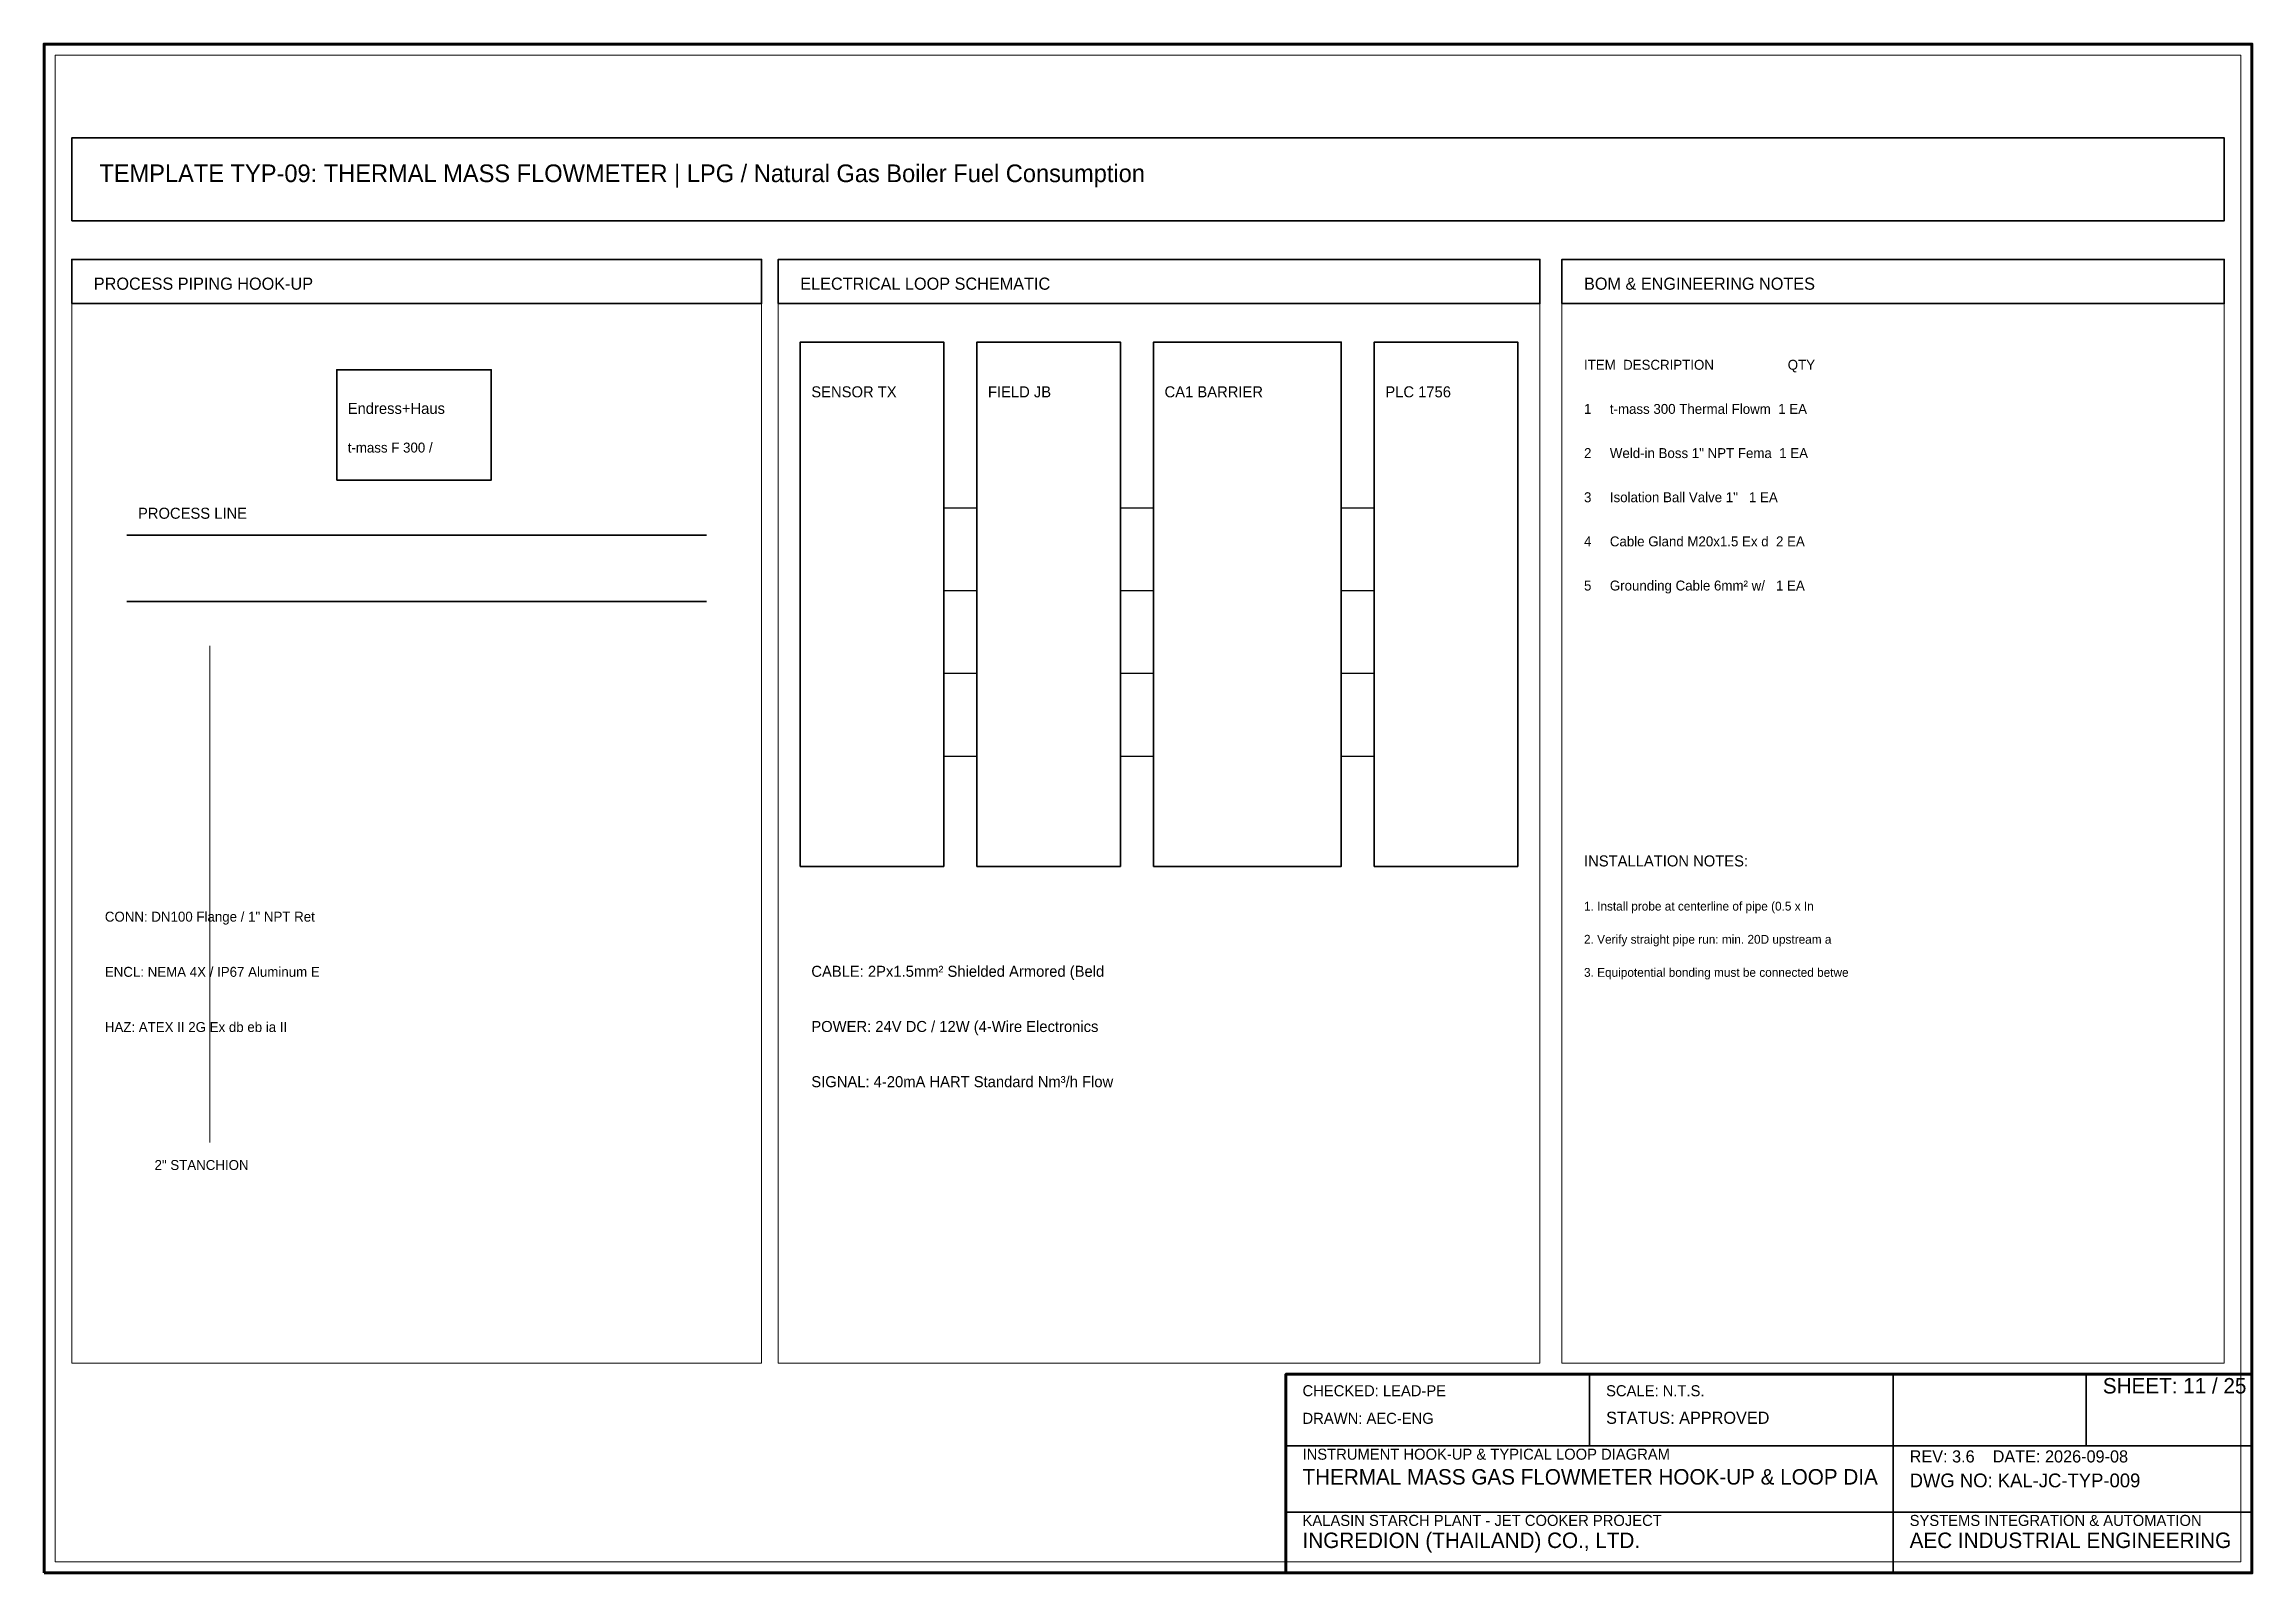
# Model space of a CAD drawing. Header units: millimetres. Extents: x 0 to 2200, y -1280 to 277.
# Drawn here: x 0 to 400, y -640 to -363 of the extents above; entities that cross this region are included whole.
import ezdxf

# ---------------------------------------------------------------- set-up
doc = ezdxf.new("R2010")
doc.units = ezdxf.units.MM
for name, color, linetype, lineweight in [('0_BORDER', 7, 'Continuous', 70), ('0_TITLE_BLOCK', 4, 'Continuous', 35), ('IE-CABLE', 6, 'Continuous', 25), ('IE-EQUIP', 2, 'Continuous', 35), ('IE-WIRE', 1, 'Continuous', 25), ('NOTATIONS', 8, 'Continuous', 18), ('RELAYS', 30, 'Continuous', 35), ('TER', 3, 'Continuous', 35), ('TEXTS', 7, 'Continuous', 25)]:
    doc.layers.add(name, color=color, linetype=linetype, lineweight=lineweight)

msp = doc.modelspace()

# ---------------------------------------------------------------- texts
at = {"layer": '0_TITLE_BLOCK'}
for s, height, p in [('TEMPLATE TYP-09: THERMAL MASS FLOWMETER | LPG / Natural Gas Boiler Fuel Consumption', 3.2, (10, -388)), ('PROCESS PIPING HOOK-UP', 2.2, (9, -407.5)), ('ELECTRICAL LOOP SCHEMATIC', 2.2, (137, -407.5)), ('BOM & ENGINEERING NOTES', 2.2, (279, -407.5)), ('ITEM  DESCRIPTION                    QTY', 1.8, (279, -422)), ('INSTALLATION NOTES:', 2, (279, -512)), ('SHEET: 11 / 25', 2.8, (373, -607.5)), ('STATUS: APPROVED', 2.2, (283, -613)), ('THERMAL MASS GAS FLOWMETER HOOK-UP & LOOP DIA', 2.8, (228, -624)), ('INGREDION (THAILAND) CO., LTD.', 2.8, (228, -635.5)), ('AEC INDUSTRIAL ENGINEERING', 2.8, (338, -635.5))]:
    msp.add_text(s, height=height, dxfattribs=at).set_placement(p)
at = {"layer": 'IE-CABLE'}
msp.add_text('CABLE: 2Px1.5mm² Shielded Armored (Beld', height=2, dxfattribs=at).set_placement((139, -532))
at = {"layer": 'NOTATIONS'}
for s, height, p in [('t-mass F 300 /', 1.8, (55, -437)), ('1. Install probe at centerline of pipe (0.5 x In', 1.6, (279, -520)), ('2. Verify straight pipe run: min. 20D upstream a', 1.6, (279, -526)), ('3. Equipotential bonding must be connected betwe', 1.6, (279, -532)), ('2" STANCHION', 1.8, (20, -567))]:
    msp.add_text(s, height=height, dxfattribs=at).set_placement(p)
at = {"layer": 'TER'}
msp.add_text('FIELD JB', height=2, dxfattribs=at).set_placement((171, -427))
at = {"layer": 'TEXTS'}
for s, height, p in [('Endress+Haus', 2, (55, -430)), ('SENSOR TX', 2, (139, -427)), ('CA1 BARRIER', 2, (203, -427)), ('PLC 1756', 2, (243, -427)), ('1     t-mass 300 Thermal Flowm  1 EA', 1.8, (279, -430)), ('2     Weld-in Boss 1" NPT Fema  1 EA', 1.8, (279, -438)), ('PROCESS LINE', 2, (17, -449)), ('3     Isolation Ball Valve 1"   1 EA', 1.8, (279, -446)), ('4     Cable Gland M20x1.5 Ex d  2 EA', 1.8, (279, -454)), ('5     Grounding Cable 6mm² w/   1 EA', 1.8, (279, -462)), ('CONN: DN100 Flange / 1" NPT Ret', 1.8, (11, -522)), ('ENCL: NEMA 4X / IP67 Aluminum E', 1.8, (11, -532)), ('POWER: 24V DC / 12W (4-Wire Electronics', 2, (139, -542)), ('HAZ: ATEX II 2G Ex db eb ia II', 1.8, (11, -542)), ('SIGNAL: 4-20mA HART Standard Nm³/h Flow', 2, (139, -552)), ('CHECKED: LEAD-PE', 2, (228, -608)), ('SCALE: N.T.S.', 2, (283, -608)), ('DRAWN: AEC-ENG', 2, (228, -613)), ('INSTRUMENT HOOK-UP & TYPICAL LOOP DIAGRAM', 2, (228, -619.5)), ('REV: 3.6    DATE: 2026-09-08', 2.2, (338, -620)), ('DWG NO: KAL-JC-TYP-009', 2.5, (338, -624.5)), ('KALASIN STARCH PLANT - JET COOKER PROJECT', 2, (228, -631.5)), ('SYSTEMS INTEGRATION & AUTOMATION', 2, (338, -631.5))]:
    msp.add_text(s, height=height, dxfattribs=at).set_placement(p)

# ---------------------------------------------------------------- linework, layer by layer
at = {"layer": '0_BORDER'}
for points in [[(0, -640), (400, -640), (400, -363), (0, -363)], [(225, -640), (400, -640), (400, -604), (225, -604)]]:
    msp.add_lwpolyline(points, close=True, dxfattribs=at)
at = {"layer": '0_TITLE_BLOCK'}
for p, q in [((280, -617), (280, -604)), ((335, -617), (335, -604)), ((370, -617), (370, -604)), ((225, -617), (400, -617)), ((335, -640), (335, -617)), ((225, -629), (400, -629))]:
    msp.add_line(p, q, dxfattribs=at)
for points in [[(5, -410), (130, -410), (130, -402), (5, -402)], [(133, -410), (271, -410), (271, -402), (133, -402)], [(275, -410), (395, -410), (395, -402), (275, -402)]]:
    msp.add_lwpolyline(points, close=True, dxfattribs=at)
at = {"layer": 'IE-CABLE'}
for p, q in [((195, -447), (201, -447)), ((195, -462), (201, -462)), ((195, -477), (201, -477)), ((195, -492), (201, -492))]:
    msp.add_line(p, q, dxfattribs=at)
at = {"layer": 'IE-EQUIP'}
for p, q in [((15, -452), (120, -452)), ((15, -464), (120, -464))]:
    msp.add_line(p, q, dxfattribs=at)
for points in [[(5, -395), (395, -395), (395, -380), (5, -380)], [(137, -512), (163, -512), (163, -417), (137, -417)], [(241, -512), (267, -512), (267, -417), (241, -417)], [(53, -442), (81, -442), (81, -422), (53, -422)]]:
    msp.add_lwpolyline(points, close=True, dxfattribs=at)
at = {"layer": 'IE-WIRE'}
for p, q in [((163, -447), (169, -447)), ((235, -447), (241, -447)), ((163, -462), (169, -462)), ((235, -462), (241, -462)), ((163, -477), (169, -477)), ((235, -477), (241, -477)), ((163, -492), (169, -492)), ((235, -492), (241, -492))]:
    msp.add_line(p, q, dxfattribs=at)
at = {"layer": 'NOTATIONS'}
msp.add_line((30, -562), (30, -472), dxfattribs=at)
for points in [[(2, -638), (398, -638), (398, -365), (2, -365)], [(5, -602), (130, -602), (130, -402), (5, -402)], [(133, -602), (271, -602), (271, -402), (133, -402)], [(275, -602), (395, -602), (395, -402), (275, -402)]]:
    msp.add_lwpolyline(points, close=True, dxfattribs=at)
at = {"layer": 'RELAYS'}
msp.add_lwpolyline([(201, -512), (235, -512), (235, -417), (201, -417)], close=True, dxfattribs=at)
at = {"layer": 'TER'}
msp.add_lwpolyline([(169, -512), (195, -512), (195, -417), (169, -417)], close=True, dxfattribs=at)

msp.set_redraw_order([(e.dxf.handle, doc.entitydb.next_handle()) for e in msp.query("TEXT MTEXT ATTDEF DIMENSION ARC_DIMENSION")])  # texts and dimensions are drawn at this point

doc.saveas('drawing.dxf')
